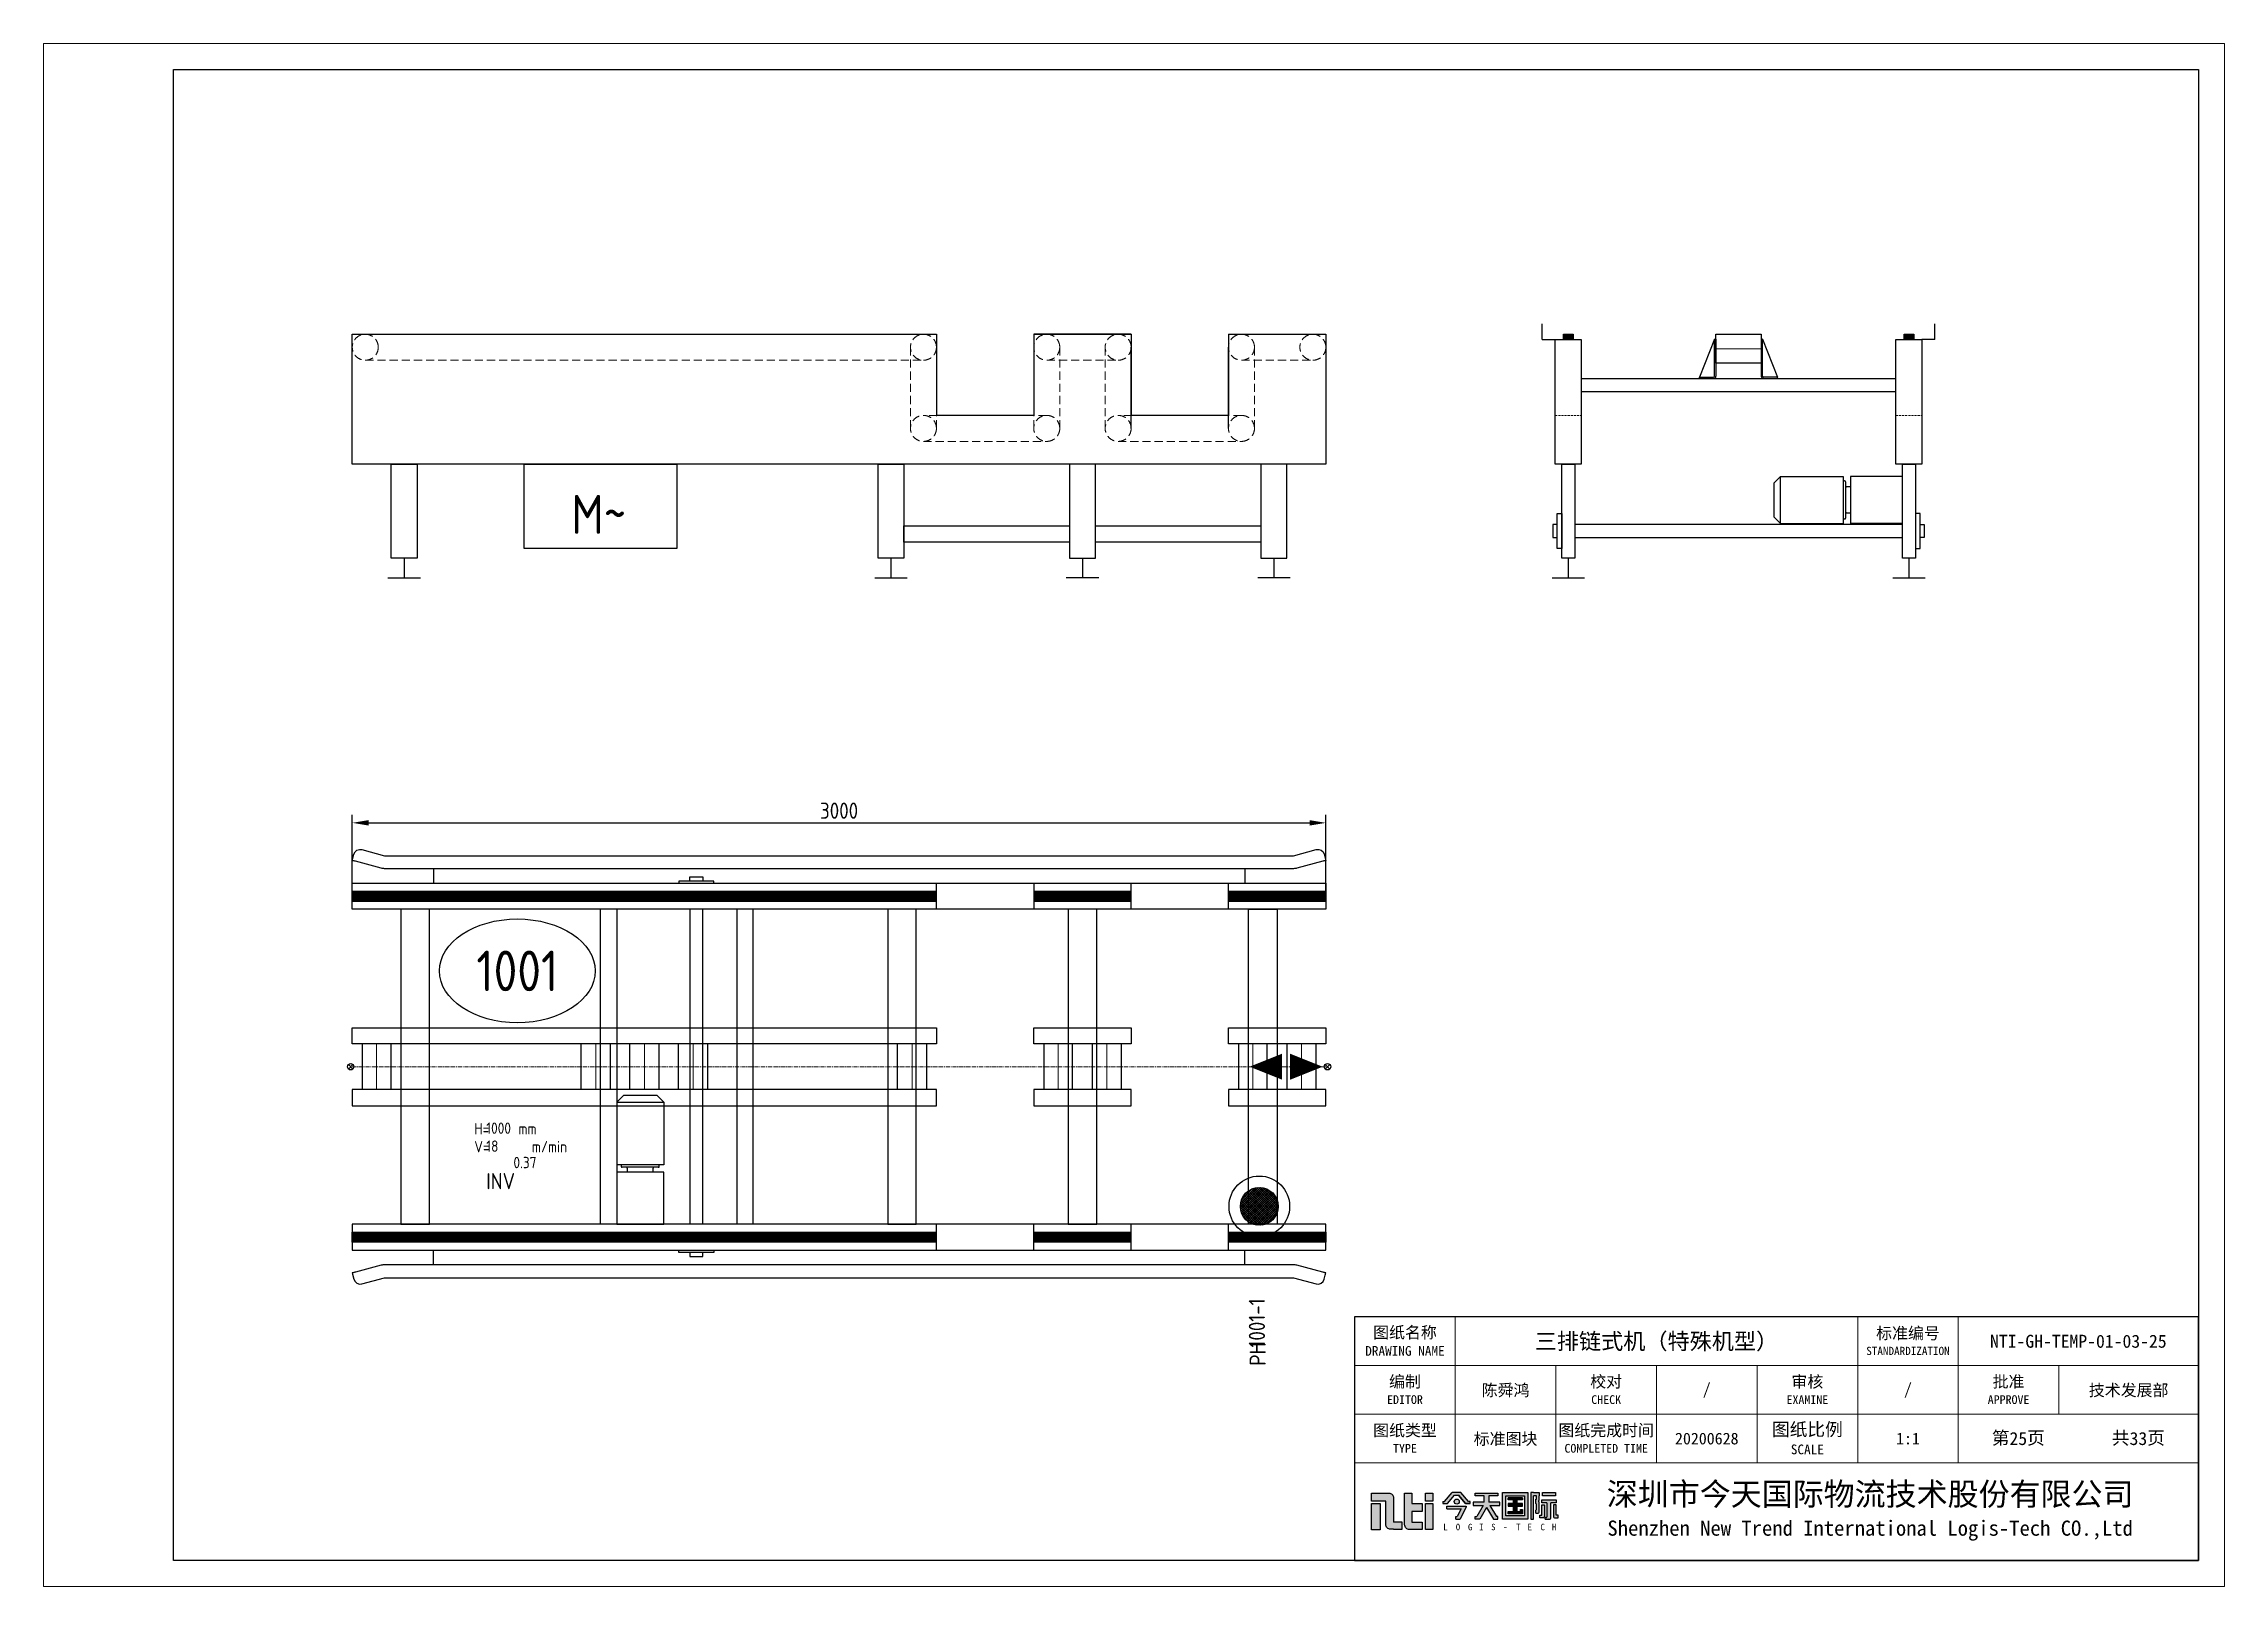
# Model space of a CAD drawing. Header units: millimetres. Extents: x 13310 to 204601, y -25828 to 2684.
# Drawn here: x 144121 to 150841, y -16324 to -11572 of the extents above; entities that cross this region are included whole.
import ezdxf
from ezdxf.enums import TextEntityAlignment as Align

# ---------------------------------------------------------------- set-up
doc = ezdxf.new("R2010")
doc.units = ezdxf.units.MM
for name, pattern in [('CENTER', [2, 1.25, -0.25, 0.25, -0.25]), ('CENTERX2', [20.32, 12.7, -2.54, 2.54, -2.54]), ('DASHED', [0.75, 0.5, -0.25]), ('DASHED2', [9.525, 6.35, -3.175])]:
    doc.linetypes.add(name, pattern=pattern)
for name, color, linetype, lineweight in [('NTI-中心线层', 1, 'CENTER', 5), ('NTI-标注层', 3, 'Continuous', 9), ('NTI-细实线', 7, 'Continuous', 9), ('NTI-虚线层', 5, 'DASHED2', 9)]:
    doc.layers.add(name, color=color, linetype=linetype, lineweight=lineweight)
for name, color, linetype in [('NTI-功率', 6, 'Continuous'), ('NTI-电气控制', 1, 'Continuous'), ('NTI-粗实线', 7, 'Continuous'), ('NTI-编号层', 6, 'Continuous')]:
    doc.layers.add(name, color=color, linetype=linetype)
doc.layers.add('NTI-输送设备', color=7, linetype='Continuous', plot=False)
doc.styles.add('NTI标准图块应用文字样式', font='gbenor.shx', dxfattribs={"height": 3.5})
doc.styles.get("Standard").update_dxf_attribs({"font": 'gbenor.shx'})
doc.styles.add('标题栏', font='')
doc.styles.get('标题栏').set_extended_font_data('SimSun')
doc.dimstyles.new('ISO-25', dxfattribs={"dimtxt": 2.5, "dimasz": 2.5, "dimexe": 1.25, "dimexo": 0.625, "dimtad": 1, "dimtxsty": 'Standard', "dimcen": 2.5, "dimadec": 0, "dimazin": 0, "dimtfac": 1, "dimtmove": 0, "dimatfit": 3, "dimfxl": 1, "dimarcsym": 0})

# ---------------------------------------------------------------- blocks, each defined once
blk = doc.blocks.new('图块标准图框标题栏')
h = blk.add_hatch(color=1)
h.dxf.hatch_style = 1
h.paths.add_polyline_path([(-126.08, 8.76), (-127.42, 8.76), (-127.42, 4.73), (-126.08, 4.73)])
h.paths.add_polyline_path([(-124, 9.62, 0.414214), (-124.75, 10.37), (-125.22, 10.37), (-127.41, 10.37), (-127.41, 9.11), (-125.22, 9.11), (-125.22, 5.54, 0.414214), (-124.47, 4.79), (-124, 4.79), (-122.69, 4.79), (-122.69, 5.9), (-124, 5.9)])
h.paths.add_polyline_path([(-121.17, 8.75), (-121.17, 10.37), (-122.3, 10.37), (-122.3, 5.5, 0.414214), (-121.55, 4.75), (-121.17, 4.75), (-119.6, 4.75), (-119.6, 5.89), (-121.17, 5.89), (-121.17, 7.51), (-119.6, 7.51), (-119.6, 8.75)])
h.paths.add_polyline_path([(-117.97, 8.75), (-119.09, 8.75), (-119.09, 4.75), (-117.97, 4.75)])
h.paths.add_polyline_path([(-117.97, 10.37), (-119.09, 10.37), (-119.09, 9.13), (-117.97, 9.13)])
h = blk.add_hatch(color=256)
h.dxf.hatch_style = 1
h.paths.add_polyline_path([(-113.64, 10.45), (-114.96, 10.45), (-116.14, 9.05), (-116.4, 9.05), (-116.4, 8.75), (-115.7, 8.75), (-114.6, 10.05), (-114, 10.05), (-112.9, 8.75), (-112.2, 8.75), (-112.2, 9.05), (-112.45, 9.05)])
h.paths.add_polyline_path([(-113.88, 9.05, 1), (-114.66, 9.05, 1)])
h.paths.add_polyline_path([(-112.8, 8.25), (-112.8, 8.35), (-115.8, 8.35), (-115.8, 7.95), (-113.6, 7.95), (-114.2, 6.75), (-114.4, 6.75), (-114.4, 6.35), (-113.75, 6.35)])
h.paths.add_polyline_path([(-107.63, 8.95), (-109.33, 8.95), (-109.33, 9.95), (-107.93, 9.95), (-107.93, 10.35), (-111.43, 10.35), (-111.43, 9.95), (-110.03, 9.95), (-110.03, 8.95), (-111.73, 8.95), (-111.73, 8.45), (-110.19, 8.45), (-111.19, 6.75), (-111.43, 6.75), (-111.43, 6.35), (-110.73, 6.35), (-109.68, 8.14), (-108.63, 6.35), (-107.93, 6.35), (-107.93, 6.75), (-108.16, 6.75), (-109.16, 8.45), (-107.63, 8.45)])
h.paths.add_polyline_path([(-103.33, 10.45), (-107.23, 10.45), (-107.23, 6.35), (-103.33, 6.35)])
h.paths.add_polyline_path([(-106.73, 9.95), (-103.83, 9.95), (-103.83, 6.85), (-106.73, 6.85)], flags=16)
h.paths.add_polyline_path([(-106.33, 8.75), (-105.53, 8.75), (-105.53, 9.35), (-106.33, 9.35), (-106.33, 9.65), (-104.13, 9.65), (-104.13, 9.35), (-105.03, 9.35), (-105.03, 8.75), (-104.13, 8.75), (-104.13, 8.35), (-105.03, 8.35), (-105.03, 7.55), (-104.43, 7.55), (-104.43, 7.85), (-104.13, 7.85), (-104.13, 7.55), (-104.13, 7.15), (-106.33, 7.15), (-106.33, 7.55), (-105.53, 7.55), (-105.53, 8.35), (-106.33, 8.35)], flags=0)
h.paths.add_polyline_path([(-101.57, 8.95), (-101.67, 9.05), (-101.67, 9.15), (-101.57, 9.25), (-101.57, 9.95), (-101.57, 10.45), (-102.47, 10.45), (-102.87, 10.45), (-102.87, 6.35), (-102.47, 6.35), (-102.47, 9.95), (-101.97, 9.95), (-101.97, 9.45), (-102.07, 9.45), (-102.07, 8.75), (-101.97, 8.65), (-101.97, 7.85), (-102.07, 7.75), (-102.07, 7.25), (-101.97, 7.25), (-101.82, 7.25, 0.414214), (-101.57, 7.5)])
h.paths.add_polyline_path([(-98.97, 9.35), (-101.17, 9.35), (-101.17, 8.85), (-100.37, 8.85), (-100.37, 6.65), (-100.67, 6.65), (-100.67, 6.35), (-100.37, 6.35), (-100.07, 6.35), (-100.02, 6.35, 0.414214), (-99.77, 6.6), (-99.77, 8.85), (-98.97, 8.85)])
h.paths.add_polyline_path([(-99.07, 10.45), (-101.07, 10.45), (-101.07, 9.95), (-99.07, 9.95)])
h.paths.add_polyline_path([(-100.77, 8.55), (-101.17, 8.55), (-101.17, 6.95), (-101.47, 6.95), (-101.47, 6.55), (-101.17, 6.55), (-101.02, 6.55, 0.414214), (-100.77, 6.8)])
h.paths.add_polyline_path([(-98.97, 8.55), (-99.37, 8.55), (-99.37, 6.8, 0.414214), (-99.12, 6.55), (-98.97, 6.55), (-98.67, 6.55), (-98.67, 6.95), (-98.97, 6.95)])
h = blk.add_hatch(color=256)
h.dxf.hatch_style = 1
h.paths.add_polyline_path([(-105.03, 8.75), (-105.03, 9.35), (-104.13, 9.35), (-104.13, 9.65), (-106.33, 9.65), (-106.33, 9.35), (-105.53, 9.35), (-105.53, 8.75), (-106.33, 8.75), (-106.33, 8.35), (-105.53, 8.35), (-105.53, 7.55), (-106.33, 7.55), (-106.33, 7.15), (-104.13, 7.15), (-104.13, 7.55), (-104.13, 7.85), (-104.43, 7.85), (-104.43, 7.55), (-105.03, 7.55), (-105.03, 8.35), (-104.13, 8.35), (-104.13, 8.75)])
for p, q in [((-116.14, 9.05), (-114.96, 10.45)), ((-113.64, 10.45), (-114.96, 10.45)), ((-112.45, 9.05), (-113.64, 10.45)), ((-116.4, 9.05), (-116.4, 8.75)), ((-116.4, 9.05), (-116.14, 9.05)), ((-116.4, 8.75), (-115.7, 8.75)), ((-115.8, 7.95), (-113.6, 7.95)), ((-115.7, 8.75), (-114.6, 10.05)), ((-114.6, 10.05), (-114, 10.05)), ((-114.6, 10.05), (-114, 10.05)), ((-114.4, 6.35), (-114.4, 6.75)), ((-114.4, 6.75), (-114.2, 6.75)), ((-113.6, 7.95), (-114.2, 6.75)), ((-114, 10.05), (-112.9, 8.75)), ((-112.9, 8.75), (-114, 10.05)), ((-112.8, 8.25), (-113.75, 6.35)), ((-112.9, 8.75), (-112.2, 8.75)), ((-112.2, 8.75), (-112.9, 8.75)), ((-112.2, 9.05), (-112.45, 9.05)), ((-112.2, 8.75), (-112.2, 9.05)), ((-111.43, 6.75), (-111.19, 6.75)), ((-111.43, 6.35), (-111.43, 6.75)), ((-110.19, 8.45), (-111.19, 6.75)), ((-109.68, 8.14), (-110.73, 6.35)), ((-109.68, 8.14), (-108.63, 6.35)), ((-109.16, 8.45), (-108.16, 6.75)), ((-107.93, 6.75), (-108.16, 6.75)), ((-107.93, 6.35), (-107.93, 6.75)), ((-102.07, 7.25), (-101.97, 7.25)), ((-101.57, 9.25), (-101.67, 9.15)), ((-101.67, 9.15), (-101.67, 9.05)), ((-101.57, 8.95), (-101.67, 9.05)), ((-110.73, 6.35), (-111.43, 6.35)), ((-108.63, 6.35), (-107.93, 6.35))]:
    blk.add_line(p, q)
at = {"color": 7, "linetype": 'Continuous'}
for p, q in [((-115.8, 7.95), (-115.8, 8.35)), ((-115.8, 8.35), (-112.8, 8.35)), ((-112.8, 8.35), (-112.8, 8.25)), ((-99.77, 6.6), (-99.77, 8.65))]:
    blk.add_line(p, q, dxfattribs=at)
at = {"color": 1}
for points in [[(-125.22, 9.11), (-127.41, 9.11), (-127.41, 10.37), (-125.22, 10.37)], [(-121.17, 8.75), (-119.6, 8.75), (-119.6, 7.51), (-121.17, 7.51)], [(-121.17, 7.51), (-121.17, 5.89)], [(-124, 4.79), (-122.69, 4.79), (-122.69, 5.9), (-124, 5.9)], [(-121.17, 5.89), (-119.6, 5.89), (-119.6, 4.75), (-121.17, 4.75)]]:
    blk.add_lwpolyline(points, dxfattribs=at)
for points in [[(-125.22, 10.37), (-124.75, 10.37, -0.414214), (-124, 9.62), (-124, 5.9)], [(-121.17, 4.75), (-121.55, 4.75, -0.414214), (-122.3, 5.5), (-122.3, 10.37), (-121.17, 10.37), (-121.17, 8.75)], [(-124, 4.79), (-124.47, 4.79, -0.414214), (-125.22, 5.54), (-125.22, 9.11)]]:
    blk.add_lwpolyline(points, format="xyb", dxfattribs=at)
for points in [[(-119.09, 10.37), (-117.97, 10.37), (-117.97, 9.13), (-119.09, 9.13)], [(-127.42, 8.76), (-126.08, 8.76), (-126.08, 4.73), (-127.42, 4.73)], [(-119.09, 8.75), (-117.97, 8.75), (-117.97, 4.75), (-119.09, 4.75)]]:
    blk.add_lwpolyline(points, close=True, dxfattribs=at)
for points in [[(-110.03, 9.95), (-111.43, 9.95), (-111.43, 10.35), (-107.93, 10.35), (-107.93, 9.95), (-109.33, 9.95)], [(-102.47, 10.45), (-102.87, 10.45), (-102.87, 6.35), (-102.47, 6.35), (-102.47, 9.95)], [(-102.47, 10.45), (-101.57, 10.45), (-101.57, 9.95)], [(-110.03, 8.95), (-111.73, 8.95), (-111.73, 8.45), (-110.19, 8.45)], [(-110.03, 8.95), (-110.03, 9.95)], [(-109.33, 9.95), (-109.33, 8.95)], [(-109.16, 8.45), (-107.63, 8.45), (-107.63, 8.95), (-109.33, 8.95)], [(-105.53, 9.35), (-106.33, 9.35), (-106.33, 9.65), (-104.13, 9.65), (-104.13, 9.35), (-105.03, 9.35)], [(-105.53, 8.75), (-106.33, 8.75), (-106.33, 8.35), (-105.53, 8.35)], [(-104.13, 7.55), (-104.13, 7.15), (-106.33, 7.15), (-106.33, 7.55), (-105.53, 7.55)], [(-105.53, 8.75), (-105.53, 9.35)], [(-105.53, 7.55), (-105.53, 8.35)], [(-105.03, 9.35), (-105.03, 8.75)], [(-105.03, 8.35), (-104.13, 8.35), (-104.13, 8.75), (-105.03, 8.75)], [(-105.03, 8.35), (-105.03, 7.55)], [(-105.03, 7.55), (-104.43, 7.55)], [(-104.43, 7.55), (-104.43, 7.85), (-104.13, 7.85), (-104.13, 7.55)], [(-101.97, 9.95), (-102.47, 9.95)], [(-101.57, 9.25), (-101.57, 9.95)], [(-101.17, 6.55), (-101.47, 6.55), (-101.47, 6.95), (-101.17, 6.95)], [(-100.37, 8.85), (-101.17, 8.85), (-101.17, 9.35), (-98.97, 9.35), (-98.97, 8.85), (-99.77, 8.85)], [(-100.37, 8.85), (-100.37, 6.65)], [(-98.97, 6.55), (-98.67, 6.55), (-98.67, 6.95), (-98.97, 6.95)], [(-100.37, 6.35), (-100.67, 6.35), (-100.67, 6.65), (-100.37, 6.65)]]:
    blk.add_lwpolyline(points)
for points in [[(-107.23, 10.45), (-103.33, 10.45), (-103.33, 6.35), (-107.23, 6.35)], [(-101.07, 10.45), (-99.07, 10.45), (-99.07, 9.95), (-101.07, 9.95)], [(-106.73, 9.95), (-103.83, 9.95), (-103.83, 6.85), (-106.73, 6.85)]]:
    blk.add_lwpolyline(points, close=True)
at = {"color": 7, "linetype": 'Continuous'}
for points in [[(-104.13, 9.55), (-104.13, 9.65), (-106.33, 9.65)], [(-102.07, 7.25), (-102.07, 7.75), (-101.97, 7.85), (-101.97, 8.65), (-102.07, 8.75), (-102.07, 9.45), (-101.97, 9.45), (-101.97, 9.95)], [(-114.4, 6.35), (-113.75, 6.35)], [(-100.67, 6.35), (-100.67, 6.55)], [(-100.67, 6.35), (-100.07, 6.35)], [(-100.02, 6.35), (-100.07, 6.35)]]:
    blk.add_lwpolyline(points, dxfattribs=at)
for points in [[(-101.97, 7.25), (-101.82, 7.25, 0.414214), (-101.57, 7.5), (-101.57, 8.95)], [(-101.17, 6.95), (-101.17, 8.55), (-100.77, 8.55), (-100.77, 6.8, -0.414214), (-101.02, 6.55), (-101.17, 6.55)], [(-100.37, 6.35), (-100.02, 6.35, 0.414214), (-99.77, 6.6), (-99.77, 8.85)], [(-98.97, 6.95), (-98.97, 8.55), (-99.37, 8.55), (-99.37, 6.8, 0.414214), (-99.12, 6.55), (-98.97, 6.55)]]:
    blk.add_lwpolyline(points, format="xyb")
blk.add_circle((-114.27, 9.05), 0.388, dxfattribs=at)
at = {"layer": 'NTI-粗实线'}
blk.add_lwpolyline([(-130, 0), (0, 0), (0, 37.5), (-130, 37.5)], close=True, dxfattribs=at)
at = {"layer": 'NTI-细实线'}
for p, q in [((-114.5, 37.5), (-114.5, 15)), ((-52.5, 22.5), (-52.5, 37.5)), ((-37, 22.5), (-37, 37.5)), ((0, 30), (-130, 30)), ((-99, 30), (-99, 15)), ((-83.5, 30), (-83.5, 15)), ((-68, 30), (-68, 15)), ((-21.5, 30), (-21.5, 22.5)), ((0, 22.5), (-130, 22.5)), ((-52.5, 22.5), (-52.5, 15)), ((-37, 22.5), (-37, 15)), ((0, 15), (-130, 15))]:
    blk.add_line(p, q, dxfattribs=at)
at = {"style": '标题栏'}
blk.add_attdef('图纸名称', text='', height=2.5, dxfattribs=at).set_placement((-83.5, 33.75), align=Align.MIDDLE_CENTER)
for tag, height, p in [('标准编号', 2, (-18.5, 33.75)), ('编制人员', 1.8, (-106.75, 26.25)), ('校对人员', 1.8, (-75.75, 26.25)), ('审核人员', 1.8, (-44.75, 26.25)), ('批准', 1.8, (-10.75, 26.25)), ('图纸类型', 1.8, (-106.75, 18.75)), ('图纸完成时间', 1.8, (-75.75, 18.75)), ('图纸比例', 1.8, (-44.75, 18.75)), ('N', 2, (-27.75, 18.75)), ('N', 2, (-9.25, 18.75))]:
    blk.add_attdef(tag, text='', height=height, dxfattribs=at).set_placement(p, align=Align.MIDDLE)
at = {"layer": 'NTI-细实线', "color": 7, "style": '标题栏'}
for s, p in [('L', (-116.36, 4.64)), ('O', (-114.42, 4.64)), ('G', (-112.54, 4.64)), ('I', (-110.82, 4.64)), ('S', (-108.97, 4.64)), ('-', (-107.13, 4.64)), ('T', (-105.13, 4.64)), ('E', (-103.36, 4.64)), ('C', (-101.38, 4.64)), ('H', (-99.62, 4.64))]:
    blk.add_text(s, height=1, dxfattribs=at).set_placement(p)
at = {"layer": 'NTI-细实线', "attachment_point": 5, "style": '标题栏'}
for s, insert, char_height, width in [('图纸名称\\P{\\H0.83333x;DRAWING NAME}', (-122.25, 33.75), 1.8, 15.1979), ('标准编号\\P{\\H0.7x;STANDARDIZATION}', (-44.75, 33.75), 1.8, 15.1979), ('编制\\P{\\H0.75x;EDITOR}', (-122.25, 26.25), 1.8, 14.4665), ('校对\\P{\\H0.75x;CHECK}', (-91.25, 26.25), 1.8, 14.4665), ('审核\\P{\\H0.75x;EXAMINE}', (-60.25, 26.25), 1.8, 14.4665), ('批准\\P{\\H0.75x;APPROVE}', (-29.25, 26.25), 1.8, 14.4665), ('图纸类型\\P{\\H0.75x;TYPE}', (-122.25, 18.75), 1.8, 14.4665), ('图纸完成时间\\P{\\H0.75x;COMPLETED TIME}', (-91.25, 18.75), 1.8, 17.2878), ('图纸比例\\P{\\H0.75x;SCALE}', (-60.25, 18.75), 2, 14.4665), ('第  页', (-27.75, 18.75), 2, 24.25), ('共  页', (-9.25, 18.75), 2, 24.25), ('深圳市今天国际物流技术股份有限公司\\P{\\H0.66667x;Shenzhen New Trend International Logis-Tech CO.,Ltd}', (-50.58, 7.5), 3.5, 116.0664)]:
    blk.add_mtext(s, dxfattribs=dict(at, insert=insert, char_height=char_height, width=width))
blk = doc.blocks.new('*U213')
at = {"layer": 'NTI-输送设备'}
for p, q in [((1640, 750), (1640, 500)), ((1940, 750), (1940, 500)), ((2240, 750), (2240, 500)), ((2540, 750), (2540, 500)), ((2240, 460), (2240, 710)), ((2540, 460), (2540, 710)), ((1940, 500), (1640, 500)), ((2540, 500), (2240, 500)), ((-50, 0), (50, 0)), ((0, 60), (0, 0)), ((1450, 0), (1550, 0)), ((1500, 60), (1500, 0)), ((2140, 0), (2040, 0)), ((2090, 60), (2090, 0)), ((2730, 0), (2630, 0)), ((2680, 60), (2680, 0))]:
    blk.add_line(p, q, dxfattribs=at)
at = {"layer": 'NTI-输送设备', "linetype": 'DASHED', "lineweight": 9, "ltscale": 50}
for p, q in [((1560, 710), (1560, 460)), ((1640, 460), (1640, 710)), ((1940, 710), (1940, 460)), ((2020, 460), (2020, 710)), ((2160, 710), (2160, 460)), ((2620, 710), (2620, 460)), ((-120, 670), (1600, 670)), ((1980, 670), (2200, 670)), ((2580, 670), (2800, 670)), ((1980, 500), (1600, 500)), ((2580, 500), (2200, 500)), ((1600, 420), (1980, 420)), ((2200, 420), (2580, 420))]:
    blk.add_line(p, q, dxfattribs=at)
at = {"layer": 'NTI-输送设备'}
for points in [[(2540, 750), (2840, 750), (2840, 350), (-160, 350), (-160, 750), (1640, 750)], [(1940, 750), (2240, 750)], [(2240, 750), (1940, 750)]]:
    blk.add_lwpolyline(points, dxfattribs=at)
for points in [[(-40, 350), (40, 350), (40, 60), (-40, 60)], [(370, 350), (840, 350), (840, 90), (370, 90)], [(1460, 350), (1540, 350), (1540, 60), (1460, 60)], [(2130, 350), (2050, 350), (2050, 60), (2130, 60)], [(2720, 350), (2640, 350), (2640, 60), (2720, 60)], [(1540, 160), (2050, 160), (2050, 110), (1540, 110)], [(2130, 160), (2640, 160), (2640, 110), (2130, 110)]]:
    blk.add_lwpolyline(points, close=True, dxfattribs=at)
at = {"layer": 'NTI-输送设备', "linetype": 'DASHED', "lineweight": 9, "ltscale": 50}
for centre in [(-120, 710), (1600, 710), (1980, 710), (2200, 710), (2580, 710), (2800, 710), (1600, 460), (1980, 460), (2200, 460), (2580, 460)]:
    blk.add_circle(centre, 40, dxfattribs=at)
at = {"layer": 'NTI-输送设备', "color": 7, "ltscale": 4, "insert": (599.7, 195.3), "char_height": 120, "width": 1664.999, "attachment_point": 5}
blk.add_mtext('M~', dxfattribs=at)
blk = doc.blocks.new('*U214')
at = {"layer": 'NTI-中心线层', "color": 1}
blk.add_line((70, 365.5), (-70, 365.5), dxfattribs=at)
at = {"layer": 'NTI-虚线层'}
for p, q in [((-565, 160), (-485, 160)), ((485, 160), (565, 160))]:
    blk.add_line(p, q, dxfattribs=at)
at = {"layer": 'NTI-输送设备'}
for p, q in [((-605, 394), (-605, 442)), ((605, 394), (605, 442)), ((-605, 394), (-565, 394)), ((-74, 395), (-120, 278)), ((-74, 395), (-70, 395)), ((-74, 281), (-74, 395)), ((-70, 395), (-70, 281)), ((74, 395), (70, 395)), ((70, 395), (70, 281)), ((74, 281), (74, 395)), ((74, 395), (120, 278)), ((605, 394), (565, 394)), ((-485, 274), (485, 274)), ((-120, 274), (-120, 278)), ((-120, 278), (-77, 278)), ((-77, 274), (-120, 274)), ((120, 278), (77, 278)), ((77, 274), (120, 274)), ((120, 274), (120, 278)), ((-485, 234), (485, 234)), ((-525, -280), (-525, -340)), ((525, -280), (525, -340)), ((-575, -340), (-475, -340)), ((475, -340), (575, -340))]:
    blk.add_line(p, q, dxfattribs=at)
at = {"layer": 'NTI-输送设备', "color": 2}
for p, q in [((129.5, -28), (108.5, -49)), ((108.5, -49), (108.5, -152)), ((129.5, -173), (129.5, -28)), ((129.5, -28), (321.8, -28)), ((321.8, -28), (321.8, -173)), ((326.8, -42), (321.8, -42)), ((329.8, -45), (329.8, -156)), ((344.8, -60.5), (332.8, -60.5)), ((345, -28), (345, -173)), ((505, -28), (345, -28)), ((505, -173), (505, -28)), ((108.5, -152), (129.5, -173)), ((129.5, -173), (321.8, -173)), ((321.8, -159), (326.8, -159)), ((332.8, -140.5), (344.8, -140.5)), ((505, -173), (345, -173))]:
    blk.add_line(p, q, dxfattribs=at)
at = {"layer": 'NTI-输送设备', "const_width": 16}
for points in [[(-540, 402), (-510, 402)], [(510, 402), (540, 402)]]:
    blk.add_lwpolyline(points, dxfattribs=at)
at = {"layer": 'NTI-输送设备'}
for points in [[(-540, 410), (-510, 410), (-510, 394), (-540, 394)], [(-70, 410), (70, 410), (70, 321), (-70, 321)], [(510, 410), (540, 410), (540, 394), (510, 394)], [(-565, 394), (-485, 394), (-485, 10), (-565, 10)], [(485, 394), (565, 394), (565, 10), (485, 10)], [(-545, 10), (-505, 10), (-505, -280), (-545, -280)], [(505, 10), (545, 10), (545, -280), (505, -280)], [(-572, -176), (-572, -216), (-559, -216), (-559, -176)], [(-545, -142), (-545, -250), (-559, -250), (-559, -142)], [(545, -142), (545, -250), (559, -250), (559, -142)], [(572, -176), (572, -216), (559, -216), (559, -176)]]:
    blk.add_lwpolyline(points, close=True, dxfattribs=at)
blk.add_lwpolyline([(-505, -216), (505, -216), (505, -176), (-505, -176)], dxfattribs=at)
for centre, radius, start, end in [((-77, 281), 7, 270, 0), ((-77, 281), 3, 270, 0), ((77, 281), 7, 180, 270), ((77, 281), 3, 180, 270)]:
    blk.add_arc(centre, radius, start, end, dxfattribs=at)
at = {"layer": 'NTI-输送设备', "color": 2}
for centre, start, end in [((326.8, -45), 0, 90), ((332.8, -57.5), 180, 270), ((326.8, -156), 270, 0), ((332.8, -143.5), 90, 180)]:
    blk.add_arc(centre, 3, start, end, dxfattribs=at)
blk = doc.blocks.new('NTI-物流方向示意')
at = {"layer": 'NTI-标注层'}
blk.add_lwpolyline([(0, 0, 0, 80, 0), (-100, 0, 50, 50, 0)], format="xyseb", dxfattribs=at)
blk = doc.blocks.new('*D365')
at = {"layer": 'Defpoints', "color": 0, "lineweight": -3, "transparency": 16777216}
for p in [(3005, 751.2), (5, 525), (3005, 525)]:
    blk.add_point(p, dxfattribs=at)
at = {"layer": 'NTI-标注层', "color": 0, "lineweight": -2, "transparency": 16777216}
for p, q in [((5, 537.5), (5, 776.2)), ((55, 751.2), (2955, 751.2)), ((3005, 537.5), (3005, 776.2))]:
    blk.add_line(p, q, dxfattribs=at)
at = {"layer": 'NTI-标注层', "color": 0, "lineweight": -3, "transparency": 16777216}
for points in [[(55, 759.5), (55, 742.9), (5, 751.2)], [(2955, 759.5), (2955, 742.9), (3005, 751.2)]]:
    blk.add_solid(points, dxfattribs=at)
at = {"layer": 'NTI-标注层', "color": 0, "transparency": 16777216, "insert": (1505, 788.7), "char_height": 50, "attachment_point": 5}
blk.add_mtext('3000', dxfattribs=at)
blk = doc.blocks.new('*U364')
at = {"layer": 'NTI-电气控制'}
h = blk.add_hatch(dxfattribs=at)
h.set_pattern_fill('ANSI37', color=1, scale=3, style=0)
h.set_pattern_definition([(45, (-77808.3434, -136493.9207), (-3.36759605, 3.36759605), []), (135, (-77808.3434, -136493.9207), (-3.36759605, -3.36759605), [])])
h.paths.add_polyline_path([(2741.765, -430.065, 1), (2858.235, -430.065, 1)])
at = {"layer": 'NTI-中心线层', "color": 1}
for p, q in [((80, 70), (80, -70)), ((755, 70), (755, -70)), ((905, 70), (905, -70)), ((1055, 70), (1055, -70)), ((1730, 70), (1730, -70)), ((2180, 70), (2180, -70)), ((2330, 70), (2330, -70)), ((2780, 70), (2780, -70)), ((2930, 70), (2930, -70))]:
    blk.add_line(p, q, dxfattribs=at)
at = {"layer": 'NTI-中心线层', "linetype": 'CENTERX2', "lineweight": 0}
blk.add_line((5, 0), (3005, 0), dxfattribs=at)
at = {"layer": 'NTI-电气控制', "color": 5}
blk.add_circle((2800, -430.065), 93.414, dxfattribs=at)
at = {"layer": 'NTI-电气控制', "color": 1}
blk.add_circle((2800, -430.065), 58.235, dxfattribs=at)
at = {"layer": 'NTI-编号层', "ltscale": 10}
blk.add_ellipse((513.562, 295.193), major_axis=(240, 0), ratio=0.66666667, dxfattribs=at)
at = {"layer": 'NTI-输送设备'}
for p, q in [((255, 610), (255, 565)), ((2755, 610), (2755, 565)), ((1805, 485), (1805, 565)), ((2105, 565), (2105, 485)), ((2405, 485), (2405, 565)), ((2705, 485), (2705, 565)), ((6, -510), (6, -540)), ((7, -510), (7, -540)), ((8, -510), (8, -540)), ((1805, -565), (1805, -485)), ((2105, -565), (2105, -485)), ((2405, -565), (2405, -485)), ((2705, -565), (2705, -485)), ((255, -610), (255, -565)), ((2755, -610), (2755, -565))]:
    blk.add_line(p, q, dxfattribs=at)
at = {"layer": 'NTI-输送设备', "color": 5}
for p, q in [((-7.071, 7.071), (7.071, -7.071)), ((-7.071, -7.071), (7.071, 7.071)), ((3002.929, 7.071), (3017.071, -7.071)), ((3002.929, -7.071), (3017.071, 7.071))]:
    blk.add_line(p, q, dxfattribs=at)
at = {"layer": 'NTI-输送设备', "color": 2}
for p, q in [((841, -88.5), (820, -109.5)), ((820, -109.5), (965, -109.5)), ((820, -109.5), (965, -109.5)), ((944, -88.5), (841, -88.5)), ((944, -88.5), (841, -88.5)), ((965, -109.5), (944, -88.5)), ((965, -109.5), (944, -88.5)), ((965, -109.5), (965, -301.8)), ((965, -109.5), (965, -301.8)), ((965, -301.8), (820, -301.8)), ((965, -301.8), (820, -301.8)), ((965, -325), (820, -325)), ((965, -325), (820, -325)), ((834, -301.8), (834, -306.8)), ((834, -301.8), (834, -306.8)), ((948, -309.8), (837, -309.8)), ((948, -309.8), (837, -309.8)), ((852.5, -312.8), (852.5, -324.8)), ((852.5, -312.8), (852.5, -324.8)), ((932.5, -324.8), (932.5, -312.8)), ((932.5, -324.8), (932.5, -312.8)), ((951, -306.8), (951, -301.8)), ((951, -306.8), (951, -301.8)), ((965, -485), (965, -325)), ((965, -485), (965, -325)), ((820, -485), (965, -485)), ((820, -485), (965, -485))]:
    blk.add_line(p, q, dxfattribs=at)
at = {"layer": 'NTI-输送设备'}
for points in [[(104.701, 610, -0.06554346), (94.348, 611.363), (14.659, 632.716), (12.775, 633.22), (10.963, 633.706), (9.293, 634.153), (7.829, 634.546), (6.628, 634.868), (5.735, 635.107), (5.185, 635.254), (5, 635.304), (6.035, 639.167), (10.176, 654.622, -0.41421356), (34.671, 668.764), (104.701, 650), (2905.299, 650), (2975.329, 668.764, -0.41421356), (2999.824, 654.622), (3003.188, 642.065), (3003.34, 641.5), (3003.485, 640.956), (3003.62, 640.455), (3003.737, 640.016), (3003.834, 639.656), (3003.906, 639.388), (3003.95, 639.223), (3003.965, 639.167), (3005, 635.304), (3004.814, 635.254), (3004.265, 635.107), (3003.372, 634.868), (3002.171, 634.546), (3000.707, 634.153), (2999.037, 633.706), (2997.225, 633.22), (2995.341, 632.716), (2915.652, 611.363, -0.06554346), (2905.299, 610), (104.701, 610)], [(104.701, -610, 0.06554346), (94.348, -611.363), (14.659, -632.716), (12.775, -633.22), (10.963, -633.706), (9.293, -634.153), (7.829, -634.546), (6.628, -634.868), (5.735, -635.107), (5.185, -635.254), (5, -635.304), (6.035, -639.167), (10.176, -654.622, 0.41421356), (34.671, -668.764), (104.701, -650), (2905.299, -650), (2975.329, -668.764, 0.41421356), (2999.824, -654.622), (3003.188, -642.065), (3003.34, -641.5), (3003.485, -640.956), (3003.62, -640.455), (3003.737, -640.016), (3003.834, -639.656), (3003.906, -639.388), (3003.95, -639.223), (3003.965, -639.167), (3005, -635.304), (3004.814, -635.254), (3004.265, -635.107), (3003.372, -634.868), (3002.171, -634.546), (3000.707, -634.153), (2999.037, -633.706), (2997.225, -633.22), (2995.341, -632.716), (2915.652, -611.363, 0.06554346), (2905.299, -610), (104.701, -610)]]:
    blk.add_lwpolyline(points, format="xyb", dxfattribs=at)
at = {"layer": 'NTI-输送设备', "const_width": 30}
for points in [[(5, 525), (1805, 525)], [(2105, 525), (2405, 525)], [(2705, 525), (3005, 525)], [(5, -525), (1805, -525)], [(2105, -525), (2405, -525)], [(2705, -525), (3005, -525)]]:
    blk.add_lwpolyline(points, dxfattribs=at)
at = {"layer": 'NTI-输送设备'}
for points in [[(3005, 485), (5, 485), (5, 565), (3005, 565)], [(1805, 540), (5, 540), (5, 510), (1805, 510)], [(1119, 565), (1119, 572), (1011, 572), (1011, 565)], [(1119, 565), (1119, 572), (1011, 572), (1011, 565)], [(2105, 565), (2405, 565)], [(2405, 540), (2105, 540)], [(2705, 565), (3005, 565), (3005, 485), (2705, 485)], [(2705, 510), (3005, 510), (3005, 540), (2705, 540)], [(770, -485), (770, 485)], [(770, -485), (770, 485)], [(820, 485), (820, -485)], [(820, 485), (820, -485)], [(1045, 485), (1045, -485)], [(1045, 485), (1045, -485)], [(1085, -485), (1085, 485)], [(1085, -485), (1085, 485)], [(1190, 485), (1190, -485)], [(1190, 485), (1190, -485)], [(1240, -485), (1240, 485)], [(1240, -485), (1240, 485)], [(2105, 510), (2405, 510)], [(2405, 485), (2105, 485)], [(35.5, 70), (35.5, -70)], [(124.5, -70), (124.5, 70)], [(710.5, -70), (710.5, 70)], [(799.5, 70), (799.5, -70)], [(860.5, -70), (860.5, 70)], [(949.5, 70), (949.5, -70)], [(1010.5, -70), (1010.5, 70)], [(1099.5, 70), (1099.5, -70)], [(1685.5, -70), (1685.5, 70)], [(1774.5, 70), (1774.5, -70)], [(2135.5, 70), (2135.5, -70)], [(2224.5, -70), (2224.5, 70)], [(2285.5, -70), (2285.5, 70)], [(2374.5, 70), (2374.5, -70)], [(2735.5, 70), (2735.5, -70)], [(2824.5, -70), (2824.5, 70)], [(2885.5, -70), (2885.5, 70)], [(2974.5, 70), (2974.5, -70)], [(3005, -485), (5, -485), (5, -565), (3005, -565)], [(1805, -540), (5, -540), (5, -510), (1805, -510)], [(1805, -540), (5, -540), (5, -510), (1805, -510)], [(2405, -485), (2105, -485)], [(2105, -510), (2405, -510)], [(2105, -510), (2405, -510)], [(2705, -565), (3005, -565), (3005, -485), (2705, -485)], [(2705, -510), (3005, -510), (3005, -540), (2705, -540)], [(2705, -510), (3005, -510), (3005, -540), (2705, -540)], [(1119, -565), (1119, -572), (1011, -572), (1011, -565)], [(1119, -565), (1119, -572), (1011, -572), (1011, -565)], [(2405, -540), (2105, -540)], [(2405, -540), (2105, -540)], [(2105, -565), (2405, -565)]]:
    blk.add_lwpolyline(points, dxfattribs=at)
for points in [[(1045, 585), (1085, 585), (1085, 572), (1045, 572)], [(1045, 585), (1085, 585), (1085, 572), (1045, 572)], [(243, 485), (155, 485), (155, -485), (243, -485)], [(1743, 485), (1655, 485), (1655, -485), (1743, -485)], [(2299, 485), (2211, 485), (2211, -485), (2299, -485)], [(2767, 485), (2855, 485), (2855, -485), (2767, -485)], [(2767, 485), (2855, 485), (2855, -485), (2767, -485)], [(5, 120), (1805, 120), (1805, 70), (5, 70)], [(2105, 120), (2405, 120), (2405, 70), (2105, 70)], [(2705, 120), (3005, 120), (3005, 70), (2705, 70)], [(5, -120), (1805, -120), (1805, -70), (5, -70)], [(2105, -120), (2405, -120), (2405, -70), (2105, -70)], [(2705, -120), (3005, -120), (3005, -70), (2705, -70)], [(1045, -585), (1085, -585), (1085, -572), (1045, -572)], [(1045, -585), (1085, -585), (1085, -572), (1045, -572)]]:
    blk.add_lwpolyline(points, close=True, dxfattribs=at)
at = {"layer": 'NTI-输送设备', "color": 5}
for centre in [(0, 0), (3010, 0)]:
    blk.add_circle(centre, 10, dxfattribs=at)
at = {"layer": 'NTI-输送设备', "color": 2}
for centre, start, end in [((837, -306.8), 180, 270), ((837, -306.8), 180, 270), ((849.5, -312.8), 0, 90), ((849.5, -312.8), 0, 90), ((935.5, -312.8), 90, 180), ((935.5, -312.8), 90, 180), ((948, -306.8), 270, 0), ((948, -306.8), 270, 0)]:
    blk.add_arc(centre, 3, start, end, dxfattribs=at)
at = {"xscale": -1}
blk.add_blockref('NTI-物流方向示意', (2770, 0), dxfattribs=at)
blk.add_blockref('NTI-物流方向示意', (2995, 0))
at = {"layer": 'NTI-功率', "style": 'NTI标准图块应用文字样式'}
blk.add_attdef('005电机功率(KW)', text='', height=35, dxfattribs=at).set_placement((572.631, -295.17), align=Align.MIDDLE_RIGHT)
at = {"layer": 'NTI-标注层', "char_height": 35, "attachment_point": 7, "style": 'NTI标准图块应用文字样式'}
for s, insert in [('H=', (380.895, -208.515)), ('mm', (516.926, -208.515)), ('V=', (380.895, -263.932)), ('m/min', (558.429, -263.932))]:
    blk.add_mtext_dynamic_manual_height_columns(s, width=11.86881, gutter_width=17.5, heights=[0], dxfattribs=dict(at, insert=insert))
at = {"layer": 'NTI-标注层', "style": 'NTI标准图块应用文字样式'}
for tag, p in [('003输送高度(mm)', (417.79, -217.265)), ('004输送速度(m/min)', (417.79, -272.682))]:
    blk.add_attdef(tag, text='', height=35, dxfattribs=at).set_placement(p, align=Align.BOTTOM_LEFT)
for tag, flags, p in [('005额定载荷(kg)', 1, (675.175, -410.941)), ('011备注', 1, (675.175, -466.358)), ('012设计单位', 3, (685.915, -527.224))]:
    blk.add_attdef(tag, text='', height=35, dxfattribs=dict(at, flags=flags)).set_placement(p, align=Align.MIDDLE_RIGHT)
at = {"layer": 'NTI-电气控制', "color": 1, "insert": (2820.056, -921.155), "char_height": 50, "attachment_point": 7, "rotation": 90, "style": 'NTI标准图块应用文字样式'}
blk.add_mtext_dynamic_manual_height_columns('PH     ', width=378.69323, gutter_width=17.5, heights=[0], dxfattribs=at)
at = {"layer": 'NTI-电气控制', "style": 'NTI标准图块应用文字样式'}
blk.add_attdef('007控制方式', text='', height=50, dxfattribs=at).set_placement((417.79, -392.496), align=Align.BOTTOM_LEFT)
blk.add_attdef('1#光电编号', text='', height=50, rotation=90, dxfattribs=at).set_placement((2832.556, -865), align=Align.BOTTOM_LEFT)
at = {"layer": 'NTI-编号层', "style": 'NTI标准图块应用文字样式'}
blk.add_attdef('000设备编号', text='', height=125, dxfattribs=at).set_placement((513.562, 295.193), align=Align.MIDDLE)
at = {"layer": 'NTI-标注层'}
dim = blk.add_linear_dim(base=(3005, 751.208), p1=(5, 525), p2=(3005, 525), dimstyle='ISO-25', override={"dimscale": 20, "dimfxl": 2.5}, dxfattribs=at)
dim.commit()
dim.dimension.update_dxf_attribs({"geometry": '*D365', "text_midpoint": (1505, 788.708)})

msp = doc.modelspace()

# ---------------------------------------------------------------- linework, layer by layer
at = {"layer": 'NTI-粗实线'}
msp.add_lwpolyline([(144521.4, -16244.4), (144521.4, -11652.4), (150761.4, -11652.4), (150761.4, -16244.4)], close=True, dxfattribs=at)
at = {"layer": 'NTI-细实线'}
msp.add_lwpolyline([(144121.4, -16324.4), (144121.4, -11572.4), (150841.4, -11572.4), (150841.4, -16324.4)], close=True, dxfattribs=at)

# ---------------------------------------------------------------- block references
for name, p in [('*U213', (145232.6, -13217.6)), ('*U214', (149344.5, -12877.6))]:
    msp.add_blockref(name, p)
msp.add_blockref('*U364', (145067.6, -14723.8)).add_auto_attribs({'000设备编号': '1001', '003输送高度(mm)': '1000', '004输送速度(m/min)': '18', '005电机功率(KW)': '0.37', '007控制方式': 'INV', '1#光电编号': '1001-1'})
ref = msp.add_blockref('图块标准图框标题栏', (150761.4, -16244.4), dxfattribs=dict(xscale=20, yscale=20, zscale=20))
ref.add_attrib('图纸名称', '三排链式机（特殊机型）', dxfattribs={"height": 50, "style": '标题栏'}).set_placement((149091.4, -15569.4), align=Align.MIDDLE_CENTER)
ref.add_attrib('标准编号', 'NTI-GH-TEMP-01-03-25', dxfattribs={"height": 40, "style": '标题栏'}).set_placement((150391.4, -15569.4), align=Align.MIDDLE)
ref.add_attrib('图纸类型', '标准图块', dxfattribs={"height": 36, "style": '标题栏'}).set_placement((148626.4, -15869.4), align=Align.MIDDLE)
ref.add_attrib('图纸比例', '1:1', dxfattribs={"height": 36, "style": '标题栏'}).set_placement((149866.4, -15869.4), align=Align.MIDDLE)
ref.add_attrib('图纸完成时间', '20200628', dxfattribs={"height": 36, "style": '标题栏'}).set_placement((149246.4, -15869.4), align=Align.MIDDLE)
ref.add_attrib('编制人员', '陈舜鸿', dxfattribs={"height": 36, "style": '标题栏'}).set_placement((148626.4, -15719.4), align=Align.MIDDLE)
ref.add_attrib('校对人员', '/', dxfattribs={"height": 36, "style": '标题栏'}).set_placement((149246.4, -15719.4), align=Align.MIDDLE)
ref.add_attrib('审核人员', '/', dxfattribs={"height": 36, "style": '标题栏'}).set_placement((149866.4, -15719.4), align=Align.MIDDLE)
ref.add_attrib('批准', '技术发展部', dxfattribs={"height": 36, "style": '标题栏'}).set_placement((150546.4, -15719.4), align=Align.MIDDLE)
ref.add_attrib('N', '33', dxfattribs={"height": 40, "style": '标题栏'}).set_placement((150576.4, -15869.4), align=Align.MIDDLE)
ref.add_attrib('N', '25', dxfattribs={"height": 40, "style": '标题栏'}).set_placement((150206.4, -15869.4), align=Align.MIDDLE)

doc.saveas('drawing.dxf')
